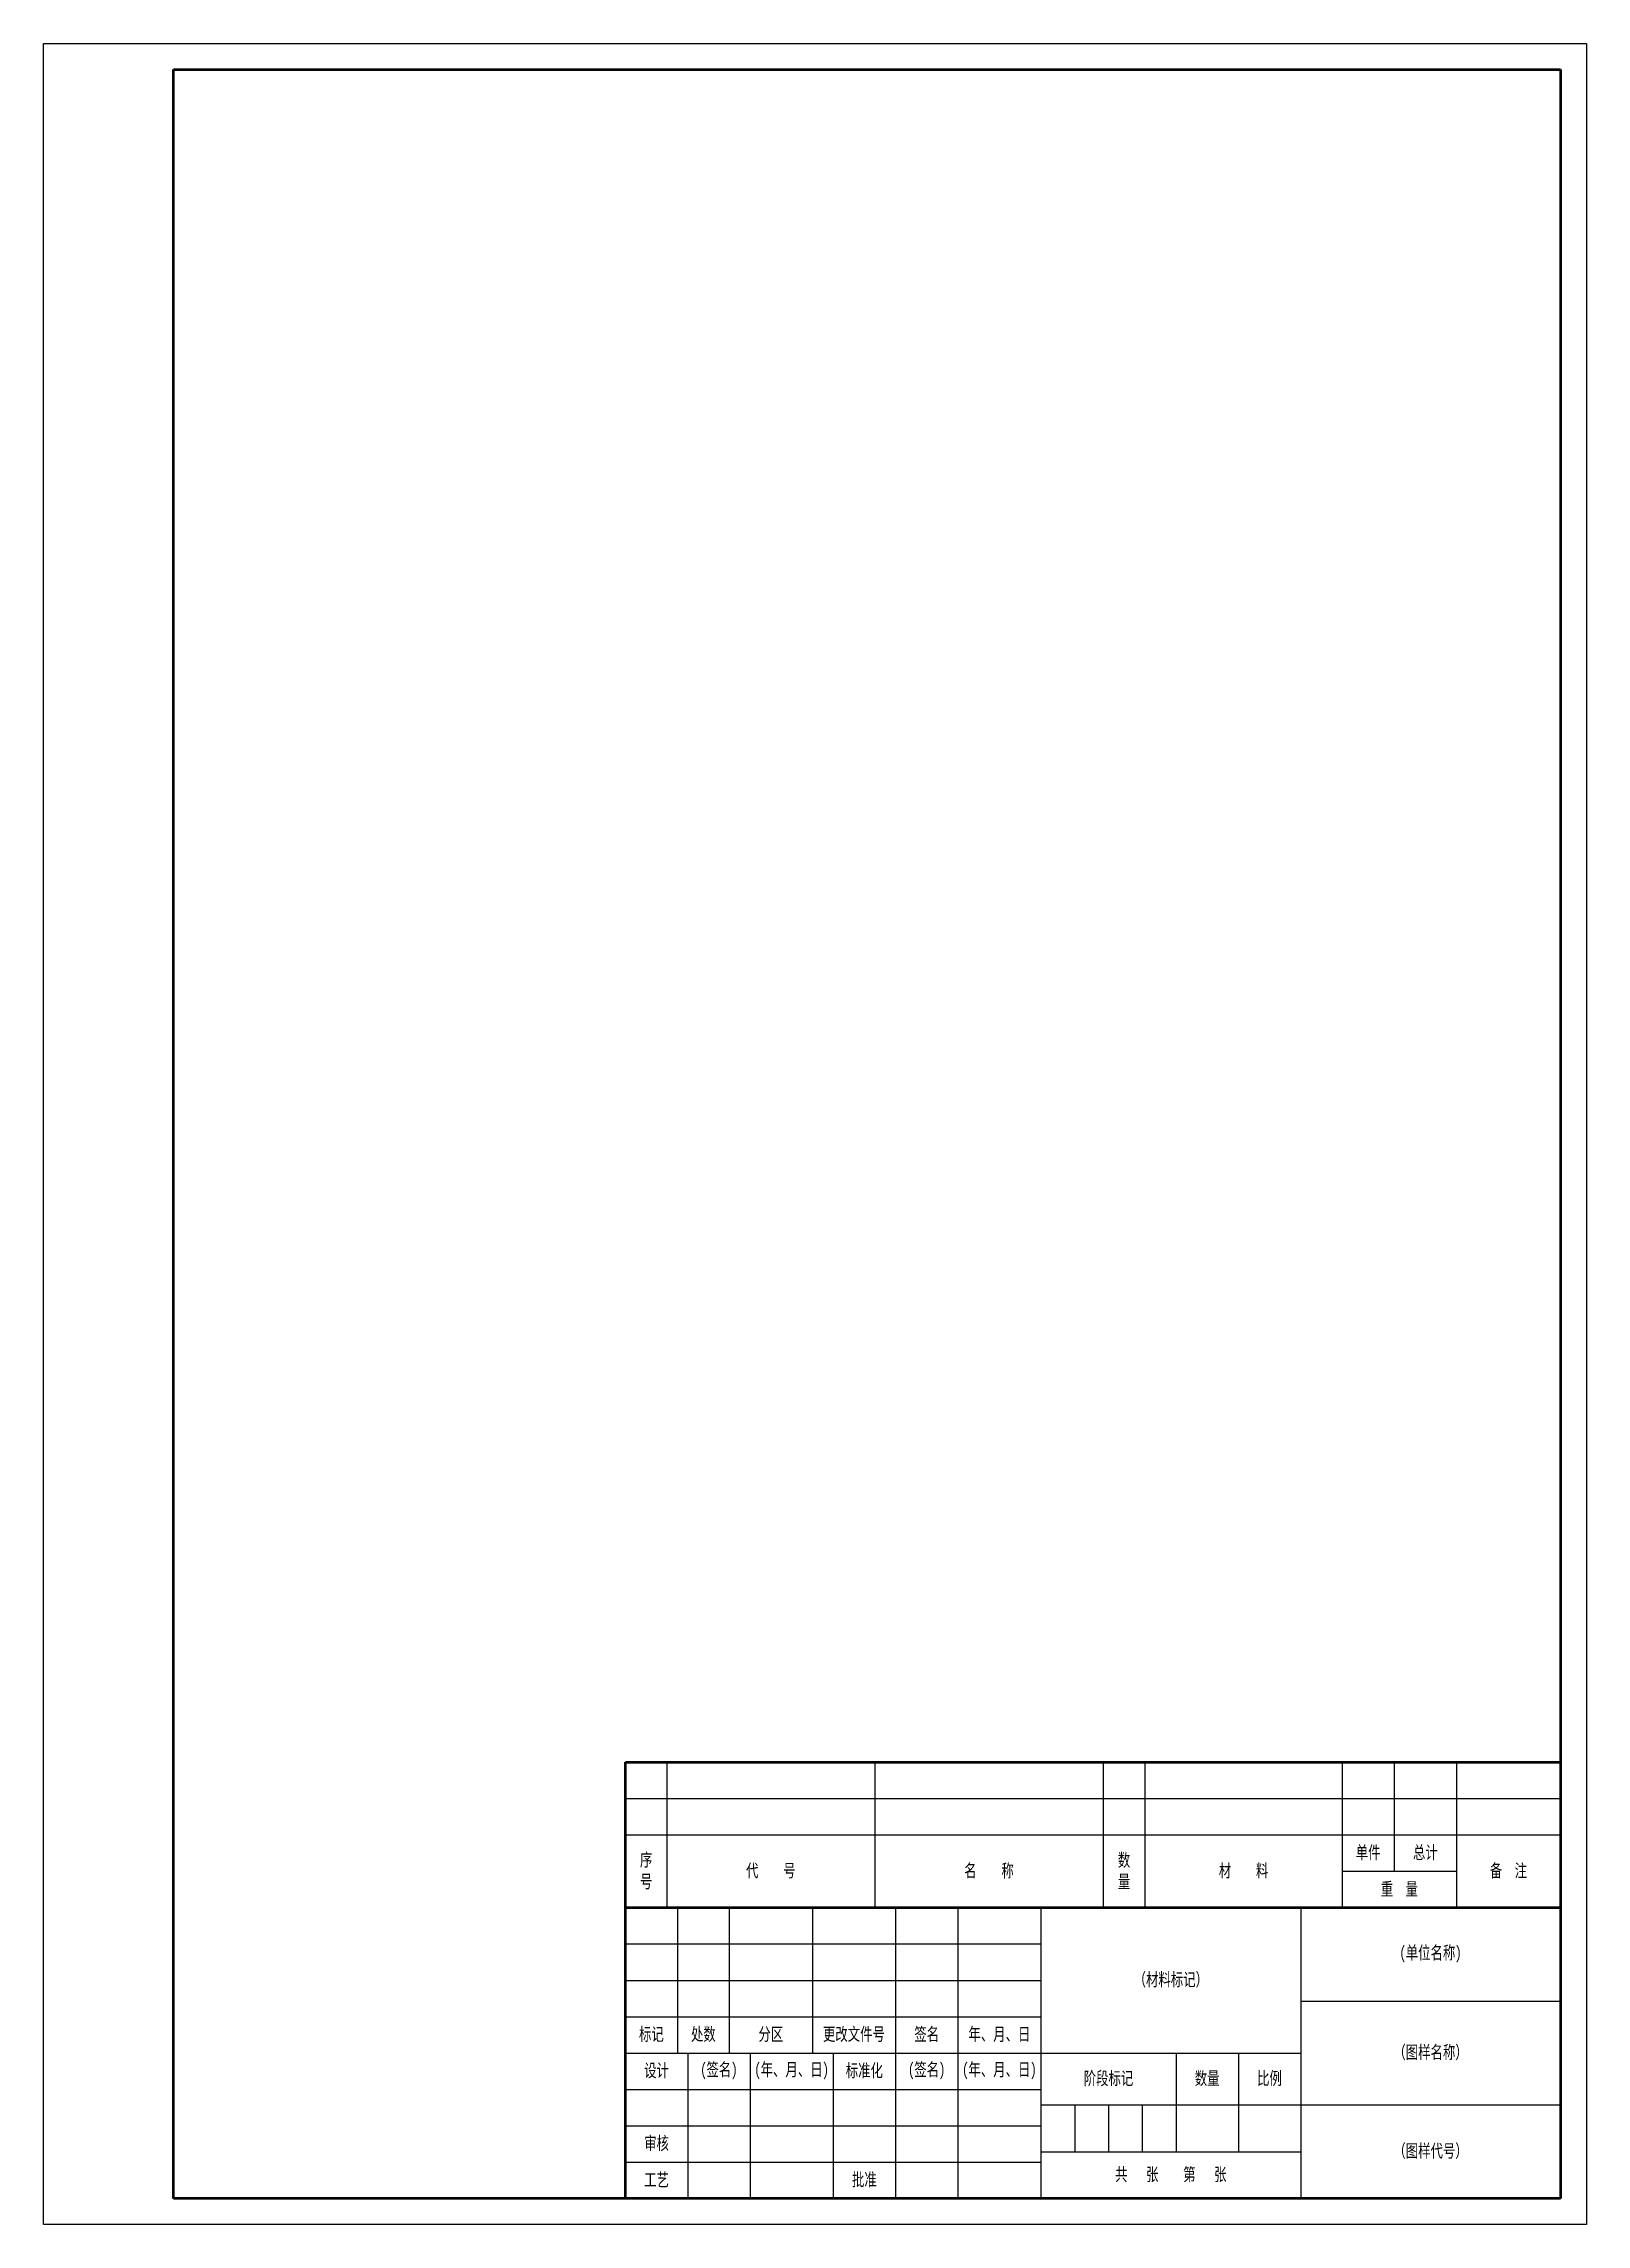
# Model space of a CAD drawing. Header units: millimetres. Extents: x 1050 to 2021, y 766 to 1186.
# Drawn here: x 1723.6 to 2020.6, y 765.6 to 1185.6 of the extents above; entities that cross this region are included whole.
import ezdxf

# ---------------------------------------------------------------- set-up
doc = ezdxf.new("R2010")
doc.units = ezdxf.units.MM
doc.header["$LTSCALE"] = 0.3
for name, color, linetype, lineweight in [('粗实线', 7, 'Continuous', 50), ('细实线', 7, 'Continuous', 25), ('细文本', 7, 'Continuous', 25)]:
    doc.layers.add(name, color=color, linetype=linetype, lineweight=lineweight)
doc.styles.add('NUT Standard', font='simfang.ttf', dxfattribs={"width": 0.7, "height": 2.5})

msp = doc.modelspace()

# ---------------------------------------------------------------- texts
at = {"layer": '粗实线', "char_height": 2.5, "width": 12, "attachment_point": 5, "style": 'NUT Standard'}
for s, insert in [('工艺', (1841.555, 774.119)), ('批准', (1881.555, 774.119))]:
    msp.add_mtext(s, dxfattribs=dict(at, insert=insert))
at = {"layer": '细文本', "char_height": 2.5, "attachment_point": 5, "style": 'NUT Standard'}
for s, insert, width in [('序\\P号', (1839.555, 833.619), 8), ('数\\P量', (1931.555, 833.619), 8), ('单件', (1978.555, 837.119), 10), ('总计', (1989.555, 837.119), 12), ('代    号', (1863.555, 833.619), 40), ('名    称', (1905.555, 833.619), 44), ('材    料', (1954.555, 833.619), 38), ('重  量', (1984.555, 830.119), 22), ('备  注', (2005.555, 833.619), 20), ('(单位名称)', (1990.555, 817.619), 50), ('（材料标记）', (1940.555, 812.619), 50), ('标记', (1840.555, 802.119), 10), ('处数', (1850.555, 802.119), 10), ('分区', (1863.555, 802.119), 16), ('更改文件号', (1879.555, 802.119), 16), ('签名', (1893.555, 802.119), 12), ('年、月、日', (1907.555, 802.119), 16), ('（图样名称）', (1990.555, 798.619), 50), ('设计', (1841.555, 795.119), 12), ('(签名)', (1853.555, 795.119), 12), ('(年、月、日)', (1867.555, 795.119), 16), ('标准化', (1881.555, 795.119), 12), ('(签名)', (1893.555, 795.119), 12), ('(年、月、日)', (1907.555, 795.119), 16), ('阶段标记', (1928.555, 793.619), 26), ('数量', (1947.555, 793.619), 12), ('比例', (1959.555, 793.619), 12), ('审核', (1841.555, 781.119), 12), ('（图样代号）', (1990.555, 779.619), 50), ('共   张    第   张', (1940.555, 775.119), 50)]:
    msp.add_mtext(s, dxfattribs=dict(at, insert=insert, width=width))

# ---------------------------------------------------------------- linework, layer by layer
for p, q in [((1723.555, 765.619), (1723.555, 1185.619)), ((1723.555, 1185.619), (2020.555, 1185.619)), ((2020.555, 1185.619), (2020.555, 765.619)), ((2015.555, 854.619), (2015.555, 770.619)), ((2020.555, 765.619), (1723.555, 765.619))]:
    msp.add_line(p, q)
at = {"layer": '粗实线'}
for p, q in [((1748.555, 770.619), (1748.555, 1180.619)), ((1748.555, 1180.619), (2015.555, 1180.619)), ((2015.555, 1180.619), (2015.555, 770.619)), ((1835.555, 854.619), (2015.555, 854.619)), ((1835.555, 770.619), (1835.555, 854.619)), ((1835.555, 826.619), (2015.555, 826.619)), ((2015.555, 770.619), (1748.555, 770.619))]:
    msp.add_line(p, q, dxfattribs=at)
at = {"layer": '细实线'}
for p, q in [((1843.555, 854.619), (1843.555, 826.619)), ((1883.555, 854.619), (1883.555, 826.619)), ((1927.555, 854.619), (1927.555, 826.619)), ((1935.555, 854.619), (1935.555, 826.619)), ((1973.555, 854.619), (1973.555, 826.619)), ((1983.555, 854.619), (1983.555, 833.619)), ((1995.555, 854.619), (1995.555, 826.619)), ((1835.555, 847.619), (2015.555, 847.619)), ((1835.555, 840.619), (2015.555, 840.619)), ((1973.555, 833.619), (1995.555, 833.619)), ((1845.555, 826.619), (1845.555, 798.619)), ((1855.555, 826.619), (1855.555, 798.619)), ((1871.555, 826.619), (1871.555, 798.619)), ((1887.555, 826.619), (1887.555, 798.619)), ((1899.555, 826.619), (1899.555, 798.619)), ((1915.555, 826.619), (1915.555, 770.619)), ((1965.555, 826.619), (1965.555, 770.619)), ((1835.555, 819.619), (1915.555, 819.619)), ((1835.555, 812.619), (1915.555, 812.619)), ((1965.555, 808.619), (2015.555, 808.619)), ((1835.555, 805.619), (1915.555, 805.619)), ((1835.555, 798.619), (1965.555, 798.619)), ((1847.555, 798.619), (1847.555, 770.619)), ((1859.555, 798.619), (1859.555, 770.619)), ((1875.555, 798.619), (1875.555, 770.619)), ((1887.555, 798.619), (1887.555, 770.619)), ((1899.555, 798.619), (1899.555, 770.619)), ((1941.555, 798.619), (1941.555, 779.619)), ((1953.555, 798.619), (1953.555, 779.619)), ((1835.555, 791.619), (1915.555, 791.619)), ((1915.555, 788.619), (2015.555, 788.619)), ((1922.055, 788.619), (1922.055, 779.619)), ((1928.555, 788.619), (1928.555, 779.619)), ((1935.055, 788.619), (1935.055, 779.619)), ((1835.555, 784.619), (1915.555, 784.619)), ((1835.555, 777.619), (1915.555, 777.619)), ((1915.555, 779.619), (1965.555, 779.619))]:
    msp.add_line(p, q, dxfattribs=at)

msp.set_redraw_order([(e.dxf.handle, doc.entitydb.next_handle()) for e in msp.query("TEXT MTEXT ATTDEF DIMENSION ARC_DIMENSION")])  # texts and dimensions are drawn at this point

doc.saveas('drawing.dxf')
